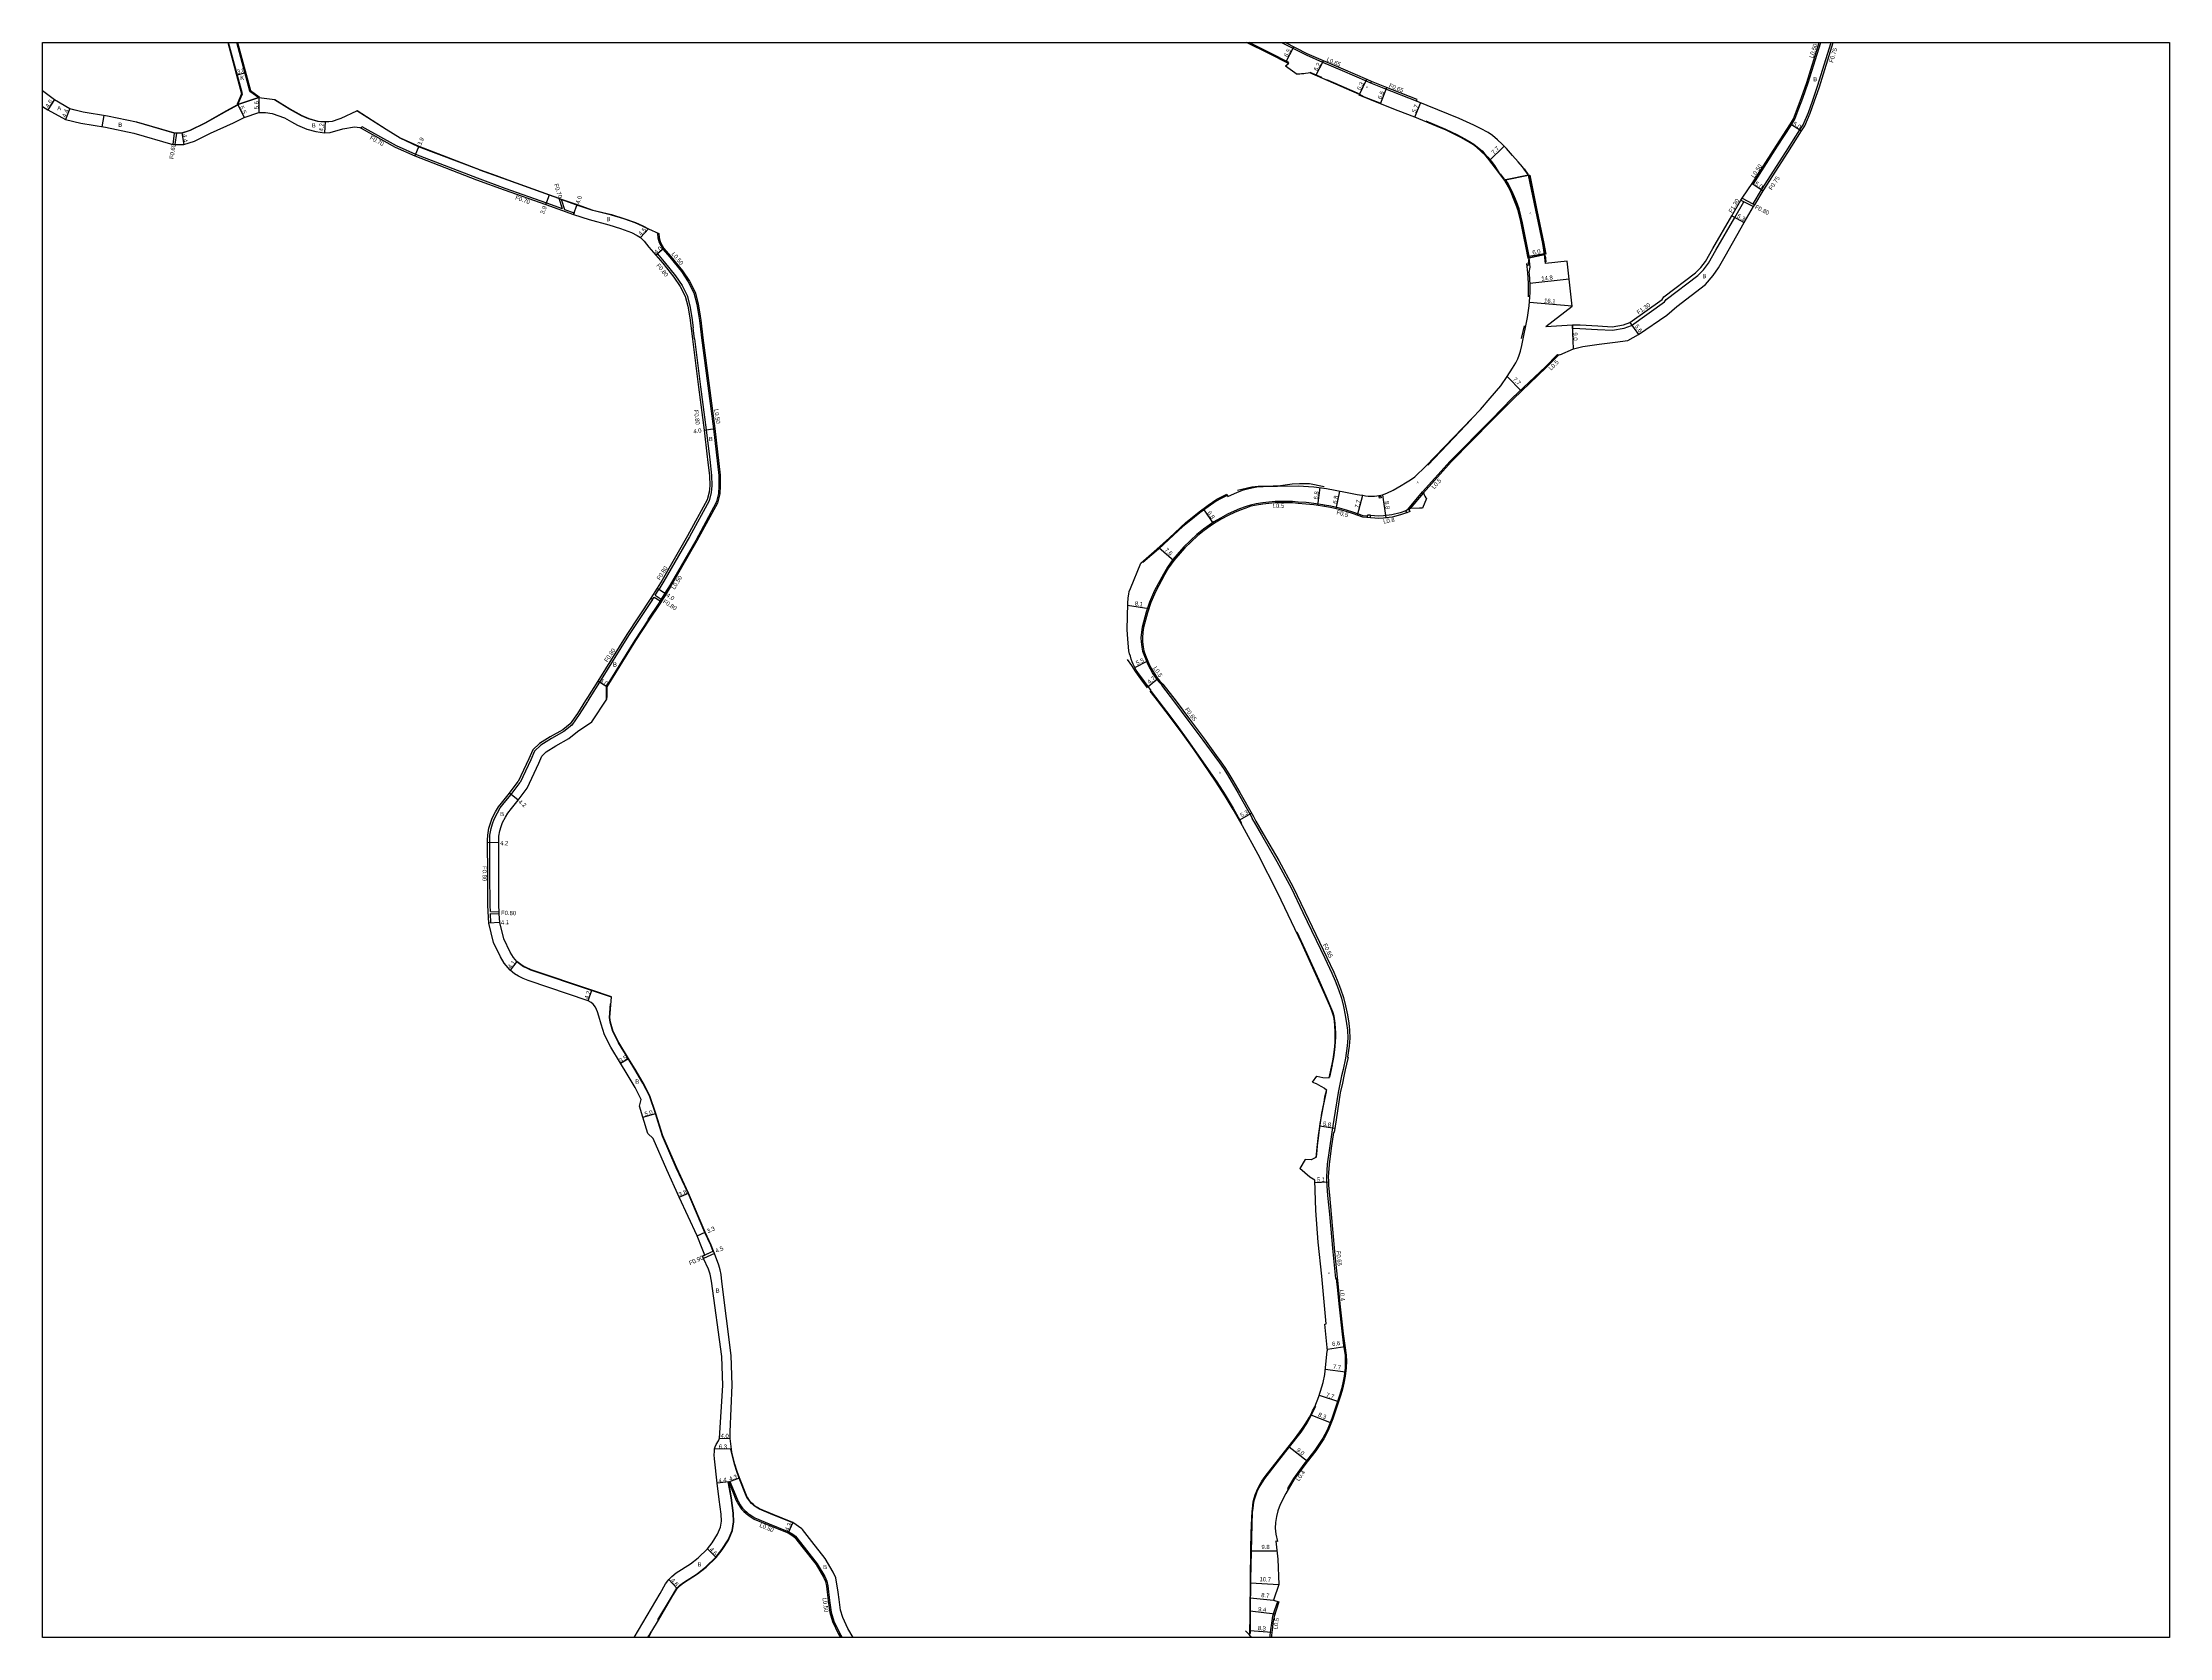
# Model space of a CAD drawing. Header units: metres. Extents: x -24000 to -21600, y -108000 to -105000.
# Drawn here: x -23200 to -22400, y -106200 to -105600 of the extents above; entities that cross this region are included whole.
import ezdxf

# ---------------------------------------------------------------- set-up
doc = ezdxf.new("R2010")
doc.units = ezdxf.units.M
doc.header["$LTSCALE"] = 2.5
for name, color, linetype in [('側溝・桝', 7, 'Continuous'), ('図郭', 7, 'Continuous'), ('幅員', 7, 'Continuous'), ('歩道・分離帯・安全施設', 7, 'Continuous'), ('舗装', 7, 'Continuous'), ('道路', 7, 'Continuous')]:
    doc.layers.add(name, color=color, linetype=linetype)
doc.styles.get("Standard").update_dxf_attribs({"font": ''})
doc.styles.add('YOKO_DECO', font='')
doc.styles.get('Standard').set_extended_font_data('@MS PGothic')
doc.styles.get('YOKO_DECO').set_extended_font_data('MS PGothic')

msp = doc.modelspace()

# ---------------------------------------------------------------- linework, layer by layer
at = {"layer": '側溝・桝'}
for points in [[(-22731.39, -105607.89), (-22731.19, -105607.49), (-22738.36, -105603.84), (-22746.11, -105600)], [(-22700.38, -105615.31), (-22701.75, -105614.66), (-22711, -105610.67), (-22718.43, -105607.53), (-22724.64, -105604.8), (-22733.9, -105600.07), (-22734.04, -105600)], [(-22556.67, -105660.67), (-22556.64, -105660.62), (-22553.39, -105655.4), (-22544.21, -105641.03), (-22538.99, -105632.86), (-22537.77, -105630.95), (-22535.8, -105626.32), (-22534.31, -105622.09), (-22532.34, -105616.38), (-22527.27, -105600)], [(-22556.54, -105653.36), (-22547.37, -105639.01), (-22542.18, -105630.9), (-22540.9, -105628.89), (-22539.4, -105624.87), (-22537.91, -105620.88), (-22535.9, -105615.2), (-22531.19, -105600)], [(-22683.27, -105622.11), (-22695.36, -105617.24), (-22700.38, -105615.31), (-22700.11, -105614.7)], [(-23080.13, -105632.19), (-23079.86, -105631.54), (-23067.04, -105638.73), (-23059.74, -105641.99), (-23036.55, -105650.95), (-23026.16, -105654.75), (-23010.46, -105660.31), (-23004.53, -105662.47)], [(-23150.41, -105633.95), (-23150.43, -105634.1), (-23151.04, -105638.34)], [(-23149.6, -105633.95), (-23149.62, -105634.1), (-23150.23, -105638.34)], [(-22641.1, -105679.9), (-22640.95, -105679.87), (-22643.48, -105667.21), (-22643.92, -105665.17), (-22644.64, -105662.6), (-22645.22, -105660.83), (-22645.94, -105658.9), (-22647.18, -105656.05), (-22648.22, -105653.98), (-22648.88, -105652.84), (-22649.01, -105652.91)], [(-22556.96, -105653.09), (-22556.54, -105653.36)], [(-23005.76, -105658.58), (-23004.53, -105662.47)], [(-23004.93, -105658.87), (-23003.7, -105662.77)], [(-23003.7, -105662.77), (-23000.07, -105664.09), (-23000.29, -105664.75)], [(-22624.51, -105706.21), (-22624.49, -105707.51), (-22621.73, -105707.56), (-22615.08, -105707.91), (-22609.55, -105708.23), (-22605.08, -105707.45), (-22602.33, -105706.46), (-22589.93, -105697.59), (-22589.26, -105696.62), (-22577.39, -105687.64), (-22575.22, -105685.52), (-22573.43, -105683.06), (-22570.58, -105678.15), (-22563.5, -105665.86), (-22560.06, -105659.95), (-22560.01, -105659.88)], [(-22561.18, -105659.3), (-22560.01, -105659.88), (-22556.41, -105661.7)], [(-22560.77, -105658.61), (-22556.67, -105660.67), (-22556, -105661.01)], [(-22968.67, -105671.83), (-22968.17, -105671.79)], [(-22968.67, -105671.83), (-22968.51, -105673.43), (-22968.1, -105675.17), (-22966.74, -105677.72), (-22964.07, -105680.79), (-22959.69, -105686.15), (-22957.14, -105690.07), (-22955.05, -105694.13), (-22953.91, -105698.42), (-22953.12, -105703.06), (-22952.93, -105704.51)], [(-22969.35, -105680.05), (-22968.74, -105679.52), (-22966.14, -105682.53), (-22961.87, -105687.75), (-22959.47, -105691.42), (-22957.58, -105695.11), (-22956.55, -105699), (-22955.79, -105703.46), (-22955.29, -105707.39)], [(-22952.1, -105711.1), (-22949.8, -105729.1), (-22947.67, -105745.31), (-22945.67, -105762.82), (-22945.57, -105766.88), (-22945.76, -105769.63), (-22946.45, -105772.66), (-22946.59, -105773.06), (-22954.33, -105787.27), (-22963.94, -105804.02)], [(-22954.77, -105711.45), (-22955.29, -105707.39)], [(-22954.77, -105711.45), (-22952.47, -105729.53), (-22950.34, -105745.68), (-22949.19, -105755.82)], [(-22952.93, -105704.51), (-22952.1, -105711.1)], [(-22680.95, -105769.07), (-22670.51, -105757.43), (-22655.06, -105741.77), (-22647.08, -105733.68), (-22634.73, -105721.95), (-22630.19, -105717.32), (-22629.86, -105717.65)], [(-22949.07, -105756.82), (-22948.38, -105762.93), (-22948.27, -105766.65), (-22948.46, -105769.33), (-22949.28, -105772.35), (-22956.7, -105785.96), (-22966.26, -105802.64), (-22968.2, -105805.74)], [(-22949.19, -105755.82), (-22949.07, -105756.82)], [(-22717.81, -105774.06), (-22718.47, -105773.94), (-22721.79, -105773.44), (-22724.73, -105773.09), (-22727.74, -105772.85), (-22729.88, -105772.71), (-22732.25, -105772.63), (-22734.43, -105772.66), (-22736.38, -105772.7), (-22738.78, -105772.9), (-22741.03, -105773.18), (-22743.52, -105773.54), (-22745.64, -105773.98), (-22747.61, -105774.65), (-22749.74, -105775.46), (-22751.85, -105776.33), (-22754.29, -105777.46), (-22756.96, -105778.89), (-22759.44, -105780.34), (-22761.14, -105781.5), (-22763.33, -105783.1), (-22765.8, -105785.04), (-22768.37, -105787.4), (-22770.71, -105789.69), (-22772.54, -105791.73), (-22774.85, -105794.51), (-22776.86, -105797.31), (-22778.4, -105799.98), (-22781.75, -105806.11), (-22783.65, -105810.53), (-22784.9, -105814.35), (-22786.44, -105819.97), (-22786.7, -105821.79), (-22786.84, -105823.95), (-22786.78, -105825.5), (-22786.5, -105827.45), (-22786.22, -105828.96), (-22785.58, -105830.82), (-22784.95, -105832.36), (-22784.38, -105833.77), (-22783.45, -105835.64), (-22782.35, -105837.45), (-22781.18, -105839.25), (-22780.09, -105840.55), (-22779.02, -105841.66)], [(-22701.56, -105778.2), (-22703.22, -105778.02), (-22706.75, -105776.77), (-22709.51, -105775.93), (-22712.21, -105775.15), (-22715.47, -105774.47), (-22717.81, -105774.06), (-22717.9, -105774.56)], [(-22686.49, -105775.61), (-22680.95, -105769.07), (-22680.6, -105769.39)], [(-22680.6, -105769.39), (-22680.76, -105769.56), (-22685.63, -105775.33)], [(-22687.19, -105776.13), (-22687.25, -105776.15), (-22689.41, -105776.91), (-22692.47, -105777.68), (-22695.65, -105778.1), (-22697.34, -105778.19), (-22700.61, -105777.98)], [(-22963.94, -105804.02), (-22965.91, -105807.17), (-22967.26, -105809.34), (-22967.69, -105810.02), (-22968.23, -105810.89), (-22972.33, -105817.04)], [(-22969.55, -105807.91), (-22968.2, -105805.74)], [(-22969.55, -105807.91), (-22967.26, -105809.34)], [(-22970.53, -105809.47), (-22979.61, -105823.08), (-22990.46, -105840.63), (-22994.1, -105846.41)], [(-22971.2, -105809.04), (-22970.53, -105809.47)], [(-22970.53, -105809.47), (-22969.98, -105808.59)], [(-22969.98, -105808.59), (-22967.69, -105810.02)], [(-22972.33, -105817.04), (-22972.04, -105817.23), (-22971.91, -105817.31)], [(-22994.1, -105846.41), (-22994.87, -105847.64), (-22995.05, -105847.94), (-22998.11, -105852.85), (-23000.97, -105856.81), (-23003.9, -105859.17), (-23008.62, -105861.82), (-23012.57, -105864.31), (-23014.94, -105866.6), (-23016.3, -105869.81), (-23020.37, -105878.37)], [(-22778.63, -105841.33), (-22779.14, -105841.76), (-22774.18, -105848.17), (-22769.18, -105854.89), (-22763.54, -105862.5), (-22759.1, -105868.59), (-22757.36, -105871), (-22755.81, -105873.16), (-22754.32, -105875.44), (-22752.87, -105877.91), (-22750.29, -105882.44), (-22745.15, -105891.53), (-22745, -105891.81), (-22745.09, -105891.86), (-22744.3, -105893.35), (-22741.56, -105898.03), (-22735.73, -105908.11), (-22730.36, -105918.05), (-22725.94, -105927.25), (-22717.68, -105944.47), (-22715.05, -105950.05), (-22713.75, -105953.03), (-22712.51, -105956.19), (-22711.48, -105959.51), (-22710.68, -105962.6), (-22709.98, -105965.88), (-22709.48, -105969.02), (-22709.17, -105971.58), (-22709.1, -105974.57), (-22709.31, -105977.42), (-22709.91, -105982.03), (-22710.82, -105986.33), (-22711.38, -105988.69), (-22711.9, -105991.24), (-22712.71, -105995.01), (-22714.28, -106005.19), (-22715.06, -106009.92), (-22715.95, -106015.9), (-22716.76, -106022), (-22717.07, -106026.68), (-22717.04, -106028.28), (-22716.97, -106030.07), (-22716.66, -106033.7), (-22715.93, -106040.82), (-22714.67, -106054.9), (-22713.64, -106064.95), (-22712.97, -106064.88)], [(-23031.56, -105926.91), (-23031.67, -105924.68), (-23031.71, -105912.54), (-23031.79, -105900.97), (-23031.78, -105900.06), (-23031.76, -105898.23), (-23031.3, -105895.7), (-23030.73, -105893.86), (-23030.13, -105892.11), (-23028.89, -105889.74), (-23027.83, -105887.95), (-23026.31, -105886.03), (-23023.74, -105882.83), (-23020.37, -105878.37)], [(-23031.56, -105926.91), (-23028.25, -105926.98)], [(-23031.51, -105927.71), (-23028.21, -105927.78)], [(-23031.33, -105931.21), (-23031.51, -105927.71)], [(-23031.33, -105931.21), (-23032.13, -105931.25)], [(-22947.29, -106055.55), (-22951.36, -106057.39)], [(-22947.62, -106054.71), (-22950.95, -106056.22)], [(-22713.37, -106064.92), (-22712.91, -106069.41), (-22712.48, -106074.47), (-22711.14, -106085.84), (-22710.62, -106090.22), (-22710.1, -106093.9), (-22710, -106096.07), (-22710.1, -106098.51), (-22710.46, -106101.66), (-22710.92, -106104.27), (-22711.44, -106106.46), (-22712.07, -106108.62), (-22715.06, -106117.58), (-22716.82, -106121.97), (-22718.39, -106125.06), (-22721.44, -106129.54), (-22725.55, -106134.79), (-22729.52, -106140.19), (-22731.72, -106143.96), (-22731.38, -106144.16)], [(-22941.91, -106141.45), (-22941.44, -106141.29)], [(-22941.44, -106141.29), (-22938.66, -106148.26), (-22938.33, -106148.82), (-22937.99, -106149.4), (-22937.58, -106150.1), (-22937.18, -106150.69), (-22936.67, -106151.37), (-22935.84, -106152.23), (-22935.15, -106152.88), (-22934.47, -106153.45), (-22934.02, -106153.75), (-22933.18, -106154.29), (-22932.05, -106155.03), (-22926.69, -106157.26), (-22919.33, -106160.21), (-22917.84, -106161.11), (-22916.78, -106161.88), (-22913.5, -106166.07), (-22908.59, -106172.27), (-22905.81, -106177.07), (-22905.04, -106178.82), (-22904.6, -106180.59), (-22903.97, -106186.11), (-22903.39, -106190.47), (-22902.38, -106193.81), (-22900.3, -106198.25), (-22899.24, -106200)], [(-22738.19, -106200), (-22738.19, -106199.16), (-22738.02, -106197.12), (-22737.67, -106194.58), (-22737.24, -106191.98), (-22736.45, -106189.62), (-22735.4, -106186.47)]]:
    msp.add_lwpolyline(points, dxfattribs=at)
for points in [[(-22697.13, -105771.38), (-22697.21, -105770.8), (-22696.62, -105770.71), (-22696.53, -105771.29)], [(-22686.82, -105776.89), (-22687.25, -105776), (-22686.23, -105775.48), (-22685.78, -105776.36)], [(-22701.61, -105778.71), (-22701.49, -105777.63), (-22700.58, -105777.72), (-22700.7, -105778.81)]]:
    msp.add_lwpolyline(points, close=True, dxfattribs=at)
at = {"layer": '図郭'}
msp.add_lwpolyline([(-23200, -105600), (-22400, -105600), (-22400, -106200), (-23200, -106200)], close=True, dxfattribs=at)
at = {"layer": '幅員'}
for points in [[(-22732.34, -105607.4), (-22729.39, -105601.63)], [(-22721.08, -105612.38), (-22718.17, -105606.92)], [(-23126.79, -105612.12), (-23123.89, -105611.34)], [(-22704.61, -105619.51), (-22701.92, -105613.84)], [(-23195.53, -105621.49), (-23198.03, -105625.34)], [(-23126.54, -105623.3), (-23124.12, -105628.24)], [(-23118.64, -105620.74), (-23118.68, -105626.34)], [(-22696.78, -105623.08), (-22694.32, -105616.95)], [(-22683.82, -105628.03), (-22681.69, -105622.75)], [(-23189.78, -105624.82), (-23191.42, -105628.91)], [(-23093.72, -105629.74), (-23093.97, -105633.93)], [(-22542.6, -105630.63), (-22538.35, -105633.26)], [(-23147.56, -105633.96), (-23146.91, -105638.32)], [(-23058.51, -105639.04), (-23060.01, -105642.64)], [(-22655.76, -105644.33), (-22650.24, -105639.01)], [(-22556.96, -105653.09), (-22552.76, -105655.8)], [(-23010.7, -105660.96), (-23009.31, -105657.32)], [(-23000.29, -105664.75), (-22998.96, -105660.98)], [(-22972.02, -105670.04), (-22975.08, -105673.34)], [(-22564.62, -105665.2), (-22559.98, -105667.75)], [(-22966.32, -105677.43), (-22969.35, -105680.05)], [(-22640.99, -105680.41), (-22635.09, -105679.34)], [(-22640.54, -105690.49), (-22625.85, -105688.86)], [(-22624.7, -105699.17), (-22640.77, -105697.82)], [(-22624.12, -105715.2), (-22624.51, -105706.21)], [(-22602.94, -105705.3), (-22599.73, -105709.89)], [(-22649.06, -105725.64), (-22643.78, -105731.2)], [(-22951.14, -105745.77), (-22947.17, -105745.25)], [(-22720.34, -105774.18), (-22719.44, -105767.43)], [(-22763.42, -105775.41), (-22759.58, -105781.05)], [(-22713.38, -105775.43), (-22712.05, -105768.74)], [(-22705.45, -105777.78), (-22703.42, -105770.31)], [(-22695.96, -105770.14), (-22694.8, -105778.84)], [(-22780.18, -105789.91), (-22774.44, -105794.82)], [(-22968.87, -105805.32), (-22965.48, -105807.44)], [(-22791.86, -105811.63), (-22783.89, -105812.92)], [(-22789.19, -105835.06), (-22784.29, -105832.62)], [(-22784.14, -105842.27), (-22780.53, -105839.23)], [(-22987.74, -105842.32), (-22991.14, -105840.21)], [(-23021.1, -105884.96), (-23024.37, -105882.34)], [(-22749.88, -105892.49), (-22745.3, -105889.9)], [(-23028.39, -105901.1), (-23032.59, -105900.97)], [(-23028.03, -105931.04), (-23032.13, -105931.25)], [(-23021.56, -105945.74), (-23024.13, -105948.93)], [(-22994.81, -105960.5), (-22993.44, -105956.53)], [(-22982.6, -105984), (-22979.61, -105982.18)], [(-22974.15, -106004.24), (-22969.33, -106002.9)], [(-22719.68, -106007.52), (-22713.96, -106008.46)], [(-22721.45, -106028.87), (-22716.35, -106028.65)], [(-22960.53, -106034.39), (-22957.06, -106032.83)], [(-22953.75, -106048.87), (-22950.73, -106047.55)], [(-22947.62, -106054.71), (-22951.73, -106056.57)], [(-22716.74, -106091.49), (-22710.17, -106090.56)], [(-22717.52, -106099.12), (-22709.87, -106100.01)], [(-22719.8, -106108.79), (-22712.51, -106111.21)], [(-22723, -106116.22), (-22715.32, -106119.31)], [(-22945.37, -106125.02), (-22941.37, -106125.11)], [(-22940.92, -106129.18), (-22947.22, -106129)], [(-22731.05, -106128.3), (-22724.18, -106133.68)], [(-22941.91, -106141.45), (-22946.28, -106141.99)], [(-22941.91, -106141.45), (-22937.86, -106140)], [(-22917.76, -106156.75), (-22919.56, -106160.65)], [(-22949.85, -106166.65), (-22946.64, -106169.95)], [(-22745.58, -106167.35), (-22735.78, -106167.36)], [(-22961.28, -106181.6), (-22964.39, -106178.2)], [(-22745.69, -106179.47), (-22734.98, -106180.05)], [(-22745.78, -106190), (-22736.44, -106191.08)], [(-22745.74, -106185.09), (-22737.04, -106185.93)], [(-22745.85, -106197.36), (-22737.62, -106198.04)]]:
    msp.add_lwpolyline(points, dxfattribs=at)
at = {"layer": '歩道・分離帯・安全施設'}
for points in [[(-22723.34, -105611.19), (-22719, -105613.09)], [(-22717.07, -105613.94), (-22712.64, -105615.84)], [(-22712.38, -105615.92), (-22705.54, -105618.91), (-22702.87, -105620.37), (-22697.02, -105622.74)], [(-23126.46, -105623.43), (-23130.81, -105625.84), (-23138.8, -105630.33), (-23144.46, -105633.15), (-23147.54, -105634.11), (-23150.43, -105634.1), (-23164.7, -105629.98), (-23175.56, -105627.71), (-23184.7, -105626.19), (-23189.84, -105624.96)], [(-23093.73, -105629.89), (-23095.38, -105629.86), (-23096.45, -105629.69), (-23099.92, -105628.66), (-23102.55, -105627.56), (-23107.07, -105625.07), (-23112.72, -105621.55)], [(-22972.09, -105670.17), (-22974.34, -105669.04), (-22977.07, -105667.88), (-22981.39, -105666.3), (-22985.99, -105664.9), (-22993.02, -105663.25), (-22999.01, -105661.13), (-23004.98, -105659.01), (-23005.81, -105658.72), (-23009.37, -105657.46), (-23025.02, -105651.82), (-23035.47, -105647.99), (-23035.59, -105647.94), (-23058.57, -105639.18), (-23065.54, -105635.95), (-23070.77, -105632.74), (-23081.81, -105625.69)], [(-22679.75, -105629.51), (-22672.25, -105632.58), (-22667.74, -105634.75), (-22665.04, -105636.17), (-22663.23, -105637.22), (-22661.67, -105638.25), (-22659.75, -105639.74), (-22658.57, -105640.79), (-22657.72, -105641.63), (-22656.33, -105643.13), (-22654.62, -105645.31), (-22653.93, -105646.28), (-22652.06, -105649.1)], [(-22641.16, -105649.58), (-22642.59, -105647.5)], [(-22651.74, -105649.38), (-22650.24, -105651.43)], [(-22641.1, -105680.87), (-22642.12, -105675.18), (-22643.55, -105668.31), (-22644.71, -105663.43), (-22645.68, -105660.42), (-22646.98, -105657.21), (-22648.16, -105654.75), (-22648.88, -105653.39), (-22649.75, -105651.93)], [(-22634.85, -105679.53), (-22635.57, -105675.59), (-22640.92, -105649.94)], [(-22641.78, -105683.08), (-22641.41, -105686.7), (-22641.17, -105690.58), (-22641.17, -105693.71), (-22641.2, -105695.65)], [(-22640.95, -105681.13), (-22641.37, -105684.05)], [(-22634.48, -105682.52), (-22634.73, -105680.13)], [(-22642.73, -105706.55), (-22643.9, -105711.35)], [(-22662.47, -105741.7), (-22669.22, -105748.67), (-22674.06, -105753.8), (-22678.91, -105758.97)], [(-22718, -105767.15), (-22723.45, -105766.04), (-22725.49, -105766.01), (-22727.26, -105765.99), (-22729.93, -105766.17), (-22734.34, -105766.71), (-22740.06, -105766.96), (-22742.77, -105767), (-22745.15, -105767.29), (-22750.49, -105768.46)], [(-22754.48, -105770.38), (-22756.89, -105771.63), (-22758.54, -105772.57), (-22761.61, -105774.64), (-22764.7, -105776.91), (-22768.07, -105779.65), (-22771.06, -105782.11), (-22776.32, -105786.94), (-22780.23, -105790.54), (-22786.14, -105795.66)], [(-22987.86, -105847.18), (-22987.86, -105846.82), (-22987.87, -105846.41), (-22987.89, -105842.28), (-22977.1, -105824.82), (-22972.04, -105817.23)], [(-22791.99, -105832.16), (-22790.44, -105834.39), (-22788.86, -105836.76), (-22787.06, -105839.32), (-22784.53, -105842.72)], [(-22782.96, -105844.17), (-22777.25, -105851.69), (-22773.41, -105856.81), (-22769.2, -105862.53), (-22762.65, -105871.79), (-22758.35, -105878.17), (-22755.23, -105883.02), (-22752.16, -105888.07), (-22748.98, -105893.67), (-22749.16, -105893.86)], [(-22728.24, -105934.59), (-22724.51, -105942.73), (-22719.97, -105952.59), (-22717.26, -105958.65), (-22714.86, -105964.57), (-22714.35, -105966.13), (-22714.13, -105967.14), (-22713.89, -105968.9), (-22713.77, -105970.91), (-22713.72, -105972.38), (-22713.73, -105974.07), (-22713.81, -105975.96), (-22713.93, -105977.65), (-22714.15, -105979.91), (-22714.43, -105981.79), (-22714.87, -105984.3)], [(-22985.97, -105959.17), (-22993.49, -105956.67), (-23016.31, -105949.02), (-23018.13, -105948.15), (-23019.04, -105947.68), (-23020.15, -105946.98), (-23021.65, -105945.86)], [(-22947.76, -106054.78), (-22947.76, -106054.77), (-22948.65, -106052.47), (-22950.87, -106047.61), (-22957.2, -106032.9), (-22961.62, -106023.33), (-22966.82, -106011.4), (-22969.47, -106002.95), (-22971.7, -105996.3), (-22974.16, -105991.43), (-22977.26, -105986.33), (-22979.74, -105982.26), (-22983.36, -105976.31), (-22985.5, -105972.05), (-22986.55, -105968.59), (-22986.75, -105966.74), (-22986.32, -105961.64)], [(-22714.92, -105984.57), (-22715.9, -105989.25)], [(-22717.19, -105994.78), (-22718.29, -105999.99), (-22719.14, -106004.65), (-22719.93, -106009.96), (-22720.21, -106012.16), (-22720.55, -106014.9), (-22720.76, -106016.86), (-22720.99, -106019.33)], [(-22721.18, -106113.14), (-22723.18, -106117.07), (-22724.36, -106119.09), (-22726.73, -106122.78), (-22731.05, -106128.3), (-22735.58, -106134.03), (-22740.41, -106140.23), (-22741.32, -106141.54), (-22742.49, -106143.56), (-22743.26, -106145.25), (-22743.94, -106147.07), (-22744.38, -106148.62), (-22744.65, -106150.07), (-22744.81, -106151.54), (-22744.96, -106153.01), (-22745.14, -106157.38), (-22745.59, -106178.1), (-22745.72, -106190.74), (-22745.75, -106198.51)], [(-22917.82, -106156.89), (-22925.31, -106153.88), (-22930.34, -106151.79), (-22931.19, -106151.24), (-22932.02, -106150.69), (-22932.29, -106150.52), (-22932.72, -106150.15), (-22933.28, -106149.63), (-22933.89, -106148.99), (-22934.22, -106148.56), (-22934.5, -106148.16), (-22934.84, -106147.57), (-22935.18, -106146.98), (-22935.37, -106146.66), (-22938, -106140.06), (-22938.88, -106137.6), (-22939.69, -106134.8), (-22940.85, -106130.31), (-22941.07, -106129.2), (-22941.07, -106129.18)], [(-22968.51, -106193.42), (-22963.47, -106184.8), (-22961.4, -106181.51), (-22960.25, -106180.3), (-22958.95, -106179.27), (-22953.78, -106176), (-22950.48, -106173.47), (-22946.75, -106169.85), (-22944.47, -106166.89), (-22942.15, -106163.28), (-22940.66, -106159.7), (-22940.12, -106156.45), (-22940.28, -106153.26), (-22941.04, -106147.5), (-22942.06, -106141.48)], [(-22972.35, -106200), (-22972.01, -106199.42), (-22970.93, -106197.57)], [(-22747.56, -106197.54), (-22745.09, -106200)]]:
    msp.add_lwpolyline(points, dxfattribs=at)
at = {"layer": '舗装'}
for points in [[(-23126.54, -105623.3), (-23118.64, -105620.74)], [(-23176.95, -105627.48), (-23177.65, -105631.67)], [(-22649.74, -105651.66), (-22641.05, -105649.95)], [(-22635.02, -105679.74), (-22640.87, -105681.02)]]:
    msp.add_lwpolyline(points, dxfattribs=at)
at = {"layer": '道路'}
for points in [[(-23130.35, -105600), (-23125.17, -105619.32), (-23126.81, -105623.18)], [(-23126.81, -105623.18), (-23126.54, -105623.3), (-23124.85, -105619.34), (-23130.04, -105600)], [(-23126.54, -105623.3), (-23124.85, -105619.34), (-23130.04, -105600)], [(-23126.93, -105600), (-23122.04, -105618.27), (-23118.64, -105620.74), (-23126.54, -105623.3), (-23124.85, -105619.34), (-23130.04, -105600)], [(-23126.93, -105600), (-23122.04, -105618.27), (-23118.64, -105620.74)], [(-23118.64, -105620.74), (-23122.04, -105618.27), (-23126.93, -105600)], [(-23126.62, -105600), (-23121.77, -105618.09), (-23118.46, -105620.49), (-23118.64, -105620.74)], [(-22732.44, -105608.71), (-22731.39, -105607.89), (-22738.56, -105604.24), (-22747.12, -105600)], [(-22634.51, -105706.8), (-22624.7, -105699.17), (-22626.59, -105682.22), (-22634.64, -105683.13), (-22635.02, -105679.74), (-22635.75, -105675.66), (-22638.34, -105663.08), (-22641.05, -105649.95), (-22643.28, -105646.82), (-22644.99, -105644.9), (-22647.13, -105642.52), (-22649.41, -105639.87), (-22651.03, -105638.19), (-22652.75, -105636.58), (-22654.6, -105635.03), (-22656.26, -105633.84), (-22659.12, -105632.29), (-22661.63, -105631.11), (-22667.17, -105628.62), (-22683.27, -105622.11), (-22683.02, -105621.49), (-22695.12, -105616.63), (-22700.11, -105614.7), (-22701.48, -105614.05), (-22710.74, -105610.06), (-22718.17, -105606.92), (-22724.36, -105604.21), (-22732.58, -105600)], [(-22629.31, -105717.49), (-22624.12, -105715.2), (-22620.64, -105714.36), (-22614.55, -105713.43), (-22608.51, -105712.74), (-22603.75, -105712.12), (-22599.73, -105709.89), (-22589.05, -105702.59), (-22585.23, -105699.32), (-22574.56, -105690.97), (-22571.64, -105687.66), (-22569.56, -105684.78), (-22567.08, -105680.41), (-22559.98, -105667.75), (-22556.41, -105661.7), (-22556, -105661.01), (-22552.76, -105655.8), (-22543.58, -105641.43), (-22538.35, -105633.26), (-22537.1, -105631.31), (-22535.1, -105626.59), (-22533.6, -105622.34), (-22531.62, -105616.62), (-22526.48, -105600)], [(-22556.96, -105653.09), (-22547.79, -105638.74), (-22542.6, -105630.63), (-22541.35, -105628.67), (-22539.86, -105624.69), (-22538.38, -105620.71), (-22536.37, -105615.04), (-22531.72, -105600)], [(-22732.44, -105608.71), (-22728.13, -105611.89)], [(-22662.28, -105741.33), (-22659.08, -105737.99), (-22655.46, -105733.83), (-22651.54, -105729.13), (-22649.06, -105725.64), (-22647.06, -105722.54), (-22645.85, -105720.45), (-22645.14, -105719), (-22644.57, -105717.6), (-22644.12, -105716.06), (-22643.64, -105714), (-22641.42, -105703.43), (-22640.87, -105699), (-22640.74, -105697.44), (-22640.58, -105695.8), (-22640.51, -105694.08), (-22640.49, -105691.18), (-22640.76, -105686.99), (-22640.83, -105686.52), (-22640.5, -105684.52), (-22640.87, -105681.02), (-22643.63, -105667.24), (-22644.06, -105665.2), (-22644.78, -105662.65), (-22645.36, -105660.88), (-22646.08, -105658.96), (-22647.31, -105656.11), (-22648.35, -105654.06), (-22649.74, -105651.66), (-22650.05, -105651.84), (-22650.07, -105651.81), (-22651.92, -105649.34), (-22656.42, -105643.47), (-22657.24, -105642.56), (-22660.5, -105639.48), (-22661.76, -105638.5), (-22663.65, -105637.37), (-22666.52, -105635.78), (-22670.07, -105633.98), (-22672.09, -105633), (-22675.48, -105631.56), (-22683.82, -105628.03), (-22690.12, -105625.74), (-22696.78, -105623.08), (-22704.76, -105619.86), (-22704.61, -105619.51), (-22723.33, -105611.4), (-22723.93, -105611.51), (-22725.01, -105611.65), (-22725.59, -105611.72), (-22726.01, -105611.77), (-22726.43, -105611.81), (-22727.06, -105611.86), (-22727.57, -105611.89), (-22728.13, -105611.89)], [(-23200, -105618), (-23195.53, -105621.49), (-23189.78, -105624.82), (-23184.67, -105626.04), (-23175.53, -105627.57), (-23164.66, -105629.83), (-23150.41, -105633.95), (-23149.6, -105633.95), (-23147.56, -105633.96), (-23144.51, -105633.01), (-23138.87, -105630.2), (-23130.89, -105625.71), (-23126.54, -105623.3)], [(-23118.64, -105620.74), (-23112.67, -105621.4), (-23106.99, -105624.94), (-23102.48, -105627.43), (-23099.87, -105628.52), (-23096.42, -105629.54), (-23095.37, -105629.71), (-23093.72, -105629.74), (-23092.28, -105629.76), (-23090.98, -105629.54), (-23088.46, -105628.75), (-23087.7, -105628.42), (-23081.81, -105625.69), (-23081.65, -105625.61), (-23070.69, -105632.62), (-23065.47, -105635.82), (-23058.51, -105639.04), (-23035.42, -105647.85), (-23029.41, -105650.05)], [(-23200, -105624.07), (-23198.03, -105625.34), (-23191.42, -105628.91), (-23185.55, -105630.36), (-23176.35, -105631.89), (-23165.72, -105634.11), (-23151.04, -105638.34), (-23150.23, -105638.34), (-23146.91, -105638.32), (-23142.86, -105637.1), (-23136.81, -105634.08), (-23128.2, -105630.16), (-23124.12, -105628.24), (-23118.68, -105626.34), (-23116.18, -105626.38), (-23113.62, -105626.64), (-23109.02, -105628.39), (-23106.35, -105629.88), (-23104.12, -105631.09), (-23100.55, -105632.56), (-23097.2, -105633.5), (-23093.97, -105633.93), (-23091.86, -105633.79), (-23087.1, -105632.52), (-23082.72, -105631.69), (-23080.64, -105632.02), (-23080.13, -105632.19), (-23067.37, -105639.35), (-23060.01, -105642.64), (-23036.79, -105651.6), (-23026.4, -105655.41), (-23010.7, -105660.96), (-23000.29, -105664.75), (-22994.41, -105666.56), (-22987.06, -105668.6), (-22982.62, -105669.95), (-22978.48, -105671.46), (-22976.35, -105672.58), (-22975.08, -105673.34), (-22973.71, -105674.76), (-22971.97, -105677.03), (-22969.35, -105680.05), (-22966.75, -105683.05), (-22962.52, -105688.23), (-22960.17, -105691.83), (-22958.33, -105695.4), (-22957.33, -105699.17), (-22956.58, -105703.58), (-22956.08, -105707.49), (-22955.57, -105711.55)], [(-23029.41, -105650.05), (-23024.97, -105651.68), (-23009.31, -105657.32), (-23005.76, -105658.58), (-23004.93, -105658.87), (-22998.96, -105660.98), (-22992.98, -105663.1), (-22985.96, -105664.75), (-22981.35, -105666.16), (-22977.01, -105667.74), (-22974.27, -105668.9), (-22972.02, -105670.04)], [(-22634.51, -105706.8), (-22624.51, -105706.21), (-22621.69, -105706.26), (-22615.01, -105706.62), (-22609.62, -105706.92), (-22605.41, -105706.19), (-22602.94, -105705.3), (-22590.87, -105696.67), (-22590.22, -105695.71), (-22578.24, -105686.66), (-22576.21, -105684.66), (-22574.52, -105682.35), (-22571.71, -105677.5), (-22564.62, -105665.2), (-22561.18, -105659.3), (-22560.77, -105658.61), (-22560.51, -105658.16), (-22556.96, -105653.09)], [(-22972.02, -105670.04), (-22968.17, -105671.79), (-22968.02, -105673.34), (-22967.63, -105674.99), (-22966.32, -105677.43), (-22963.69, -105680.47), (-22959.28, -105685.86), (-22956.7, -105689.81), (-22954.58, -105693.95), (-22953.42, -105698.31), (-22952.62, -105702.99), (-22952.44, -105704.45), (-22951.6, -105711.04)], [(-22951.6, -105711.04), (-22949.31, -105729.04), (-22947.17, -105745.25), (-22945.17, -105762.79), (-22945.07, -105766.89), (-22945.26, -105769.71), (-22945.97, -105772.8), (-22946.14, -105773.27), (-22953.9, -105787.51), (-22963.51, -105804.27), (-22965.48, -105807.44), (-22967.81, -105811.16), (-22971.91, -105817.31), (-22976.98, -105824.9), (-22987.74, -105842.32), (-22987.72, -105846.41)], [(-22955.57, -105711.55), (-22953.26, -105729.63), (-22951.14, -105745.77), (-22949.98, -105755.91), (-22949.87, -105756.91)], [(-22629.31, -105717.49), (-22629.84, -105717.64), (-22629.86, -105717.65), (-22634.4, -105722.29), (-22646.74, -105734.02), (-22654.72, -105742.11), (-22670.16, -105757.76), (-22680.6, -105769.39), (-22680.34, -105770.12), (-22680.1, -105770.63), (-22679.71, -105771.23), (-22679.44, -105771.58)], [(-22720.74, -105988.83), (-22718.38, -105989.33), (-22716.1, -105989.5), (-22714.93, -105984.32), (-22714.57, -105982.43), (-22714.17, -105979.81), (-22713.96, -105977.69), (-22713.86, -105976.11), (-22713.77, -105974.12), (-22713.75, -105972.32), (-22713.88, -105969.82), (-22714.04, -105968.27), (-22714.18, -105967.31), (-22714.32, -105966.55), (-22714.51, -105965.82), (-22714.9, -105964.62), (-22715.44, -105963.21), (-22717.59, -105958.32), (-22726.33, -105938.91), (-22735.36, -105920.06), (-22742.81, -105905.42), (-22748.67, -105894.61), (-22752.13, -105888.52), (-22755.13, -105883.51), (-22758.8, -105877.83), (-22763.27, -105871.2), (-22766.85, -105866.13), (-22771.01, -105860.34), (-22775.8, -105853.96), (-22780.69, -105847.51), (-22783.36, -105844.06), (-22782.99, -105843.81), (-22788.06, -105837.03), (-22788.65, -105836.07), (-22789.19, -105835.06), (-22789.75, -105833.89), (-22790.15, -105832.93), (-22790.48, -105831.98), (-22790.84, -105830.88), (-22791.1, -105829.95), (-22791.39, -105828.8), (-22791.83, -105824.39), (-22792, -105820.81), (-22791.85, -105811.07), (-22791.66, -105808.88), (-22791.46, -105807.52), (-22791.26, -105806.56), (-22790.81, -105805.33), (-22786.9, -105795.82), (-22780.9, -105790.57), (-22776.14, -105786.27), (-22769.92, -105780.62), (-22764.95, -105776.56), (-22761.61, -105774.06), (-22758.26, -105771.81), (-22754.56, -105769.88), (-22754.12, -105770.78), (-22751.68, -105769.59), (-22749.94, -105768.91), (-22748.3, -105768.33), (-22746.79, -105767.87), (-22745.19, -105767.46), (-22743.29, -105767.18), (-22740.9, -105767.04), (-22735.49, -105766.85), (-22727.77, -105766.79), (-22721.8, -105767.12), (-22717.1, -105767.75), (-22709.91, -105769.16), (-22705.57, -105769.97), (-22704.61, -105770.13), (-22703.42, -105770.31), (-22702.36, -105770.48), (-22701.4, -105770.62), (-22700.74, -105770.68), (-22699.81, -105770.7), (-22698.99, -105770.66), (-22698.14, -105770.57), (-22697.32, -105770.45), (-22696.68, -105770.32), (-22695.96, -105770.14), (-22695.35, -105769.93), (-22694.4, -105769.53), (-22691.97, -105768.35), (-22688.93, -105766.69), (-22687.3, -105765.68), (-22685.48, -105764.46), (-22683.89, -105763.4), (-22679.64, -105759.37), (-22662.28, -105741.33)], [(-22949.87, -105756.91), (-22949.18, -105762.99), (-22949.07, -105766.63), (-22949.26, -105769.2), (-22950.03, -105772.05), (-22957.4, -105785.57), (-22966.94, -105802.23), (-22968.87, -105805.32), (-22971.2, -105809.04)], [(-22700.42, -105778.84), (-22703.34, -105778.53), (-22706.91, -105777.25), (-22709.66, -105776.43), (-22712.34, -105775.65), (-22715.57, -105774.97), (-22718.56, -105774.45), (-22721.86, -105773.95), (-22724.78, -105773.6), (-22727.77, -105773.36), (-22729.91, -105773.22), (-22732.25, -105773.15), (-22734.42, -105773.18), (-22736.36, -105773.22), (-22738.73, -105773.41), (-22740.96, -105773.69), (-22743.43, -105774.04), (-22745.5, -105774.47), (-22747.43, -105775.13), (-22749.55, -105775.94), (-22751.65, -105776.81), (-22754.06, -105777.92), (-22756.71, -105779.34), (-22759.16, -105780.77), (-22760.85, -105781.92), (-22763.02, -105783.51), (-22765.47, -105785.44), (-22768.02, -105787.78), (-22770.34, -105790.04), (-22772.15, -105792.06), (-22774.44, -105794.82), (-22776.43, -105797.59), (-22777.95, -105800.24), (-22781.29, -105806.34), (-22783.17, -105810.71), (-22784.41, -105814.5), (-22785.93, -105820.07), (-22786.19, -105821.85), (-22786.32, -105823.96), (-22786.26, -105825.45), (-22786, -105827.37), (-22785.72, -105828.87)], [(-22681, -105775.21), (-22682.05, -105775.22), (-22685.63, -105775.33), (-22686.05, -105775.83), (-22685.78, -105776.36), (-22686.82, -105776.89), (-22686.97, -105776.95), (-22689.17, -105777.72), (-22692.31, -105778.51), (-22695.57, -105778.94), (-22697.34, -105779.04), (-22700.42, -105778.84)], [(-22679.44, -105771.58), (-22681, -105775.21)], [(-22971.2, -105809.04), (-22980.28, -105822.65), (-22991.14, -105840.21), (-22995.05, -105846.41)], [(-22785.72, -105828.87), (-22785.1, -105830.63), (-22784.47, -105832.16), (-22783.91, -105833.56), (-22783, -105835.4), (-22781.92, -105837.18), (-22780.77, -105838.95), (-22779.71, -105840.21), (-22778.63, -105841.33), (-22773.65, -105847.76), (-22768.64, -105854.49), (-22762.99, -105862.1), (-22758.55, -105868.2), (-22756.81, -105870.61), (-22755.25, -105872.78), (-22753.75, -105875.09), (-22752.29, -105877.57), (-22749.7, -105882.1), (-22744.56, -105891.21), (-22743.62, -105892.97), (-22740.89, -105897.63), (-22735.05, -105907.73), (-22729.66, -105917.69), (-22725.24, -105926.91), (-22716.97, -105944.14), (-22714.34, -105949.72), (-22713.03, -105952.73), (-22711.77, -105955.93), (-22710.73, -105959.3), (-22709.92, -105962.42), (-22709.21, -105965.74), (-22708.71, -105968.91), (-22708.39, -105971.53), (-22708.32, -105974.59), (-22708.54, -105977.5), (-22709.2, -105981.64), (-22708.97, -105981.69), (-22709.09, -105982.21), (-22709.99, -105986.52), (-22710.55, -105988.88), (-22711.07, -105991.42), (-22711.87, -105995.17), (-22713.44, -106005.33), (-22714.21, -106010.01), (-22714.38, -106009.98), (-22714.39, -106010.03), (-22715.27, -106015.99), (-22716.09, -106022.07), (-22716.4, -106026.69), (-22716.37, -106028.25), (-22716.29, -106030.02), (-22715.99, -106033.64), (-22715.25, -106040.76), (-22714, -106054.83), (-22712.51, -106069.37), (-22712.08, -106074.43), (-22710.75, -106085.79), (-22710.22, -106090.17), (-22709.7, -106093.86), (-22709.6, -106096.07), (-22709.7, -106098.54), (-22710.07, -106101.72), (-22710.52, -106104.35), (-22711.05, -106106.56), (-22711.69, -106108.74), (-22714.68, -106117.72), (-22716.46, -106122.14), (-22718.05, -106125.26), (-22721.12, -106129.78), (-22725.23, -106135.03), (-22729.18, -106140.41), (-22732.32, -106145.79), (-22734.49, -106149.94), (-22735.34, -106152.36), (-22735.88, -106154.53), (-22736.22, -106156.77), (-22736.31, -106158.91), (-22736.08, -106161.1), (-22735.51, -106163.85), (-22736.18, -106163.82), (-22735.41, -106170.6), (-22734.98, -106180.05), (-22737.04, -106185.93), (-22734.95, -106186.62), (-22736, -106189.77), (-22736.78, -106192.1), (-22737.2, -106194.65), (-22737.55, -106197.17), (-22737.71, -106199.18), (-22737.72, -106200)], [(-22917.76, -106156.75), (-22925.25, -106153.74), (-22930.27, -106151.65), (-22931.11, -106151.11), (-22931.94, -106150.57), (-22932.2, -106150.4), (-22932.62, -106150.04), (-22933.17, -106149.52), (-22933.78, -106148.9), (-22934.1, -106148.48), (-22934.37, -106148.08), (-22934.71, -106147.49), (-22935.05, -106146.91), (-22935.23, -106146.59), (-22937.86, -106140), (-22938.73, -106137.56), (-22939.55, -106134.76), (-22940.71, -106130.27), (-22940.92, -106129.18), (-22941.37, -106125.11), (-22941.35, -106122.69), (-22940.63, -106105.11), (-22941.02, -106093.95), (-22944.51, -106066.07), (-22944.7, -106063.49), (-22945.1, -106061.73), (-22945.68, -106059.91), (-22947.29, -106055.55), (-22947.62, -106054.71), (-22948.51, -106052.41), (-22950.73, -106047.55), (-22957.06, -106032.83), (-22961.48, -106023.27), (-22966.68, -106011.35), (-22969.33, -106002.9), (-22971.56, -105996.25), (-22974.03, -105991.35), (-22977.13, -105986.26), (-22979.61, -105982.18), (-22983.23, -105976.24), (-22985.36, -105971.99), (-22986.4, -105968.55), (-22986.6, -105966.74), (-22985.96, -105959.01), (-22993.44, -105956.53), (-23016.25, -105948.88), (-23018.06, -105948.01), (-23018.96, -105947.55), (-23020.07, -105946.86), (-23021.56, -105945.74), (-23022.87, -105944.21), (-23024.11, -105942.19), (-23026.51, -105937.2), (-23028.03, -105931.04), (-23028.21, -105927.78), (-23028.25, -105926.98), (-23028.37, -105924.59), (-23028.41, -105912.51), (-23028.39, -105901.1), (-23028.36, -105898.55), (-23027.99, -105896.51), (-23027.5, -105894.92), (-23026.99, -105893.46), (-23025.92, -105891.39), (-23025.03, -105889.88), (-23023.65, -105888.15), (-23021.1, -105884.96), (-23017.71, -105880.48), (-23013.38, -105871.11), (-23012.25, -105868.45), (-23010.58, -105866.84), (-23006.97, -105864.56), (-23002.1, -105861.82), (-22998.78, -105859.15), (-22993.39, -105855.53), (-22987.71, -105846.96), (-22987.72, -105846.41)], [(-22995.05, -105846.41), (-22995.73, -105847.51), (-22998.77, -105852.4), (-23001.56, -105856.25), (-23004.35, -105858.5), (-23009.03, -105861.13), (-23013.06, -105863.68), (-23015.61, -105866.14), (-23017.03, -105869.48), (-23021.06, -105877.95)], [(-22990.8, -105966.33), (-22991.25, -105964.62), (-22992.04, -105962.86), (-22992.85, -105961.82), (-22993.67, -105961.07), (-22994.81, -105960.5), (-23017.28, -105952.9), (-23019.18, -105952.1), (-23020.92, -105951.27), (-23022.44, -105950.31), (-23024.13, -105948.93), (-23026.38, -105946.38), (-23027.8, -105943.98), (-23030.39, -105938.59), (-23032.13, -105931.25), (-23032.47, -105924.7), (-23032.51, -105912.55), (-23032.59, -105900.97), (-23032.58, -105900.05), (-23032.56, -105898.15), (-23032.08, -105895.5), (-23031.49, -105893.61), (-23030.86, -105891.8), (-23029.59, -105889.35), (-23028.5, -105887.5), (-23026.93, -105885.53), (-23024.37, -105882.34), (-23021.06, -105877.95)], [(-22975.49, -106000.15), (-22974.78, -105997.62), (-22977.1, -105993.05), (-22980.12, -105988.07), (-22982.6, -105984), (-22986.29, -105977.94), (-22988.63, -105973.29), (-22989.84, -105969.26), (-22990.8, -105966.33)], [(-22722.29, -105991.08), (-22720.98, -105991.65), (-22719.2, -105992.57), (-22717.79, -105993.36), (-22717.08, -105993.93), (-22717.76, -105996.74), (-22718.12, -105998.64), (-22718.56, -106001.02), (-22718.89, -106002.77), (-22719.24, -106004.62), (-22719.55, -106006.7), (-22719.86, -106008.67), (-22720.17, -106011.14), (-22720.71, -106015.73), (-22721.04, -106019.43), (-22722.87, -106020.27), (-22725.15, -106020.14)], [(-22722.29, -105991.08), (-22720.74, -105988.83)], [(-22972.37, -106010.35), (-22974.15, -106004.24), (-22975.49, -106000.15)], [(-22946.28, -106141.99), (-22947.23, -106132.82), (-22947.32, -106131.27), (-22947.29, -106130), (-22947.22, -106129), (-22947.03, -106128.32), (-22946.67, -106127.44), (-22945.79, -106126.01), (-22945.49, -106125.4), (-22945.37, -106125.02), (-22944.13, -106105.16), (-22944.51, -106094.24), (-22948.33, -106066.01), (-22948.88, -106063.28), (-22949.52, -106061.43), (-22951.36, -106057.39), (-22951.73, -106056.57), (-22950.95, -106056.22), (-22951.89, -106053.67), (-22953.75, -106048.87), (-22960.53, -106034.39), (-22965.13, -106024.12), (-22970.27, -106012.29), (-22972.37, -106010.35)], [(-22745.33, -106200), (-22745.87, -106199.33), (-22745.79, -106190.7), (-22745.58, -106166.57), (-22745.44, -106160.76), (-22745.19, -106154.96), (-22745.02, -106152.65), (-22744.95, -106151.73), (-22744.8, -106150.28), (-22744.6, -106148.97), (-22744.23, -106147.59), (-22743.84, -106146.3), (-22743.31, -106144.86), (-22742.68, -106143.44), (-22741.92, -106142.14), (-22741.34, -106141.2), (-22740.14, -106139.49), (-22735.1, -106133.02), (-22728.76, -106124.84), (-22725.84, -106120.92), (-22724.82, -106119.42), (-22723.51, -106117.15), (-22723, -106116.22), (-22722.27, -106114.76), (-22721.51, -106113.23), (-22719.99, -106109.38), (-22718.8, -106105.74), (-22718.36, -106104.11), (-22717.72, -106101.11), (-22716.83, -106092.21), (-22716.66, -106092.21), (-22717.68, -106082.1), (-22717.22, -106082.05), (-22718.88, -106064.12), (-22720.2, -106051.25), (-22721.12, -106039.37), (-22721.48, -106027.97), (-22723.34, -106026.79), (-22727.12, -106023.56)], [(-22725.15, -106020.14), (-22727.12, -106023.56)], [(-22977.45, -106200), (-22975.88, -106197.21), (-22967.75, -106183.43), (-22965.7, -106179.86), (-22964.82, -106178.7), (-22964.39, -106178.2), (-22963.35, -106177.06), (-22961.67, -106175.72), (-22956.33, -106172.35), (-22953.39, -106170.1), (-22949.85, -106166.65), (-22948.13, -106164.35), (-22946.1, -106161.2), (-22944.96, -106158.46), (-22944.59, -106156.2), (-22944.71, -106153.67), (-22945.46, -106148.09), (-22946.28, -106141.99)], [(-22968.38, -106193.5), (-22963.34, -106184.87), (-22961.28, -106181.6), (-22960.15, -106180.41), (-22958.87, -106179.39), (-22953.7, -106176.12), (-22950.38, -106173.59), (-22946.64, -106169.95), (-22944.35, -106166.97), (-22942.01, -106163.35), (-22940.51, -106159.74), (-22939.97, -106156.46), (-22940.13, -106153.25), (-22940.9, -106147.48), (-22941.91, -106141.45)], [(-22941.91, -106141.45), (-22939.11, -106148.48), (-22938.77, -106149.07), (-22938.43, -106149.65), (-22938.01, -106150.37), (-22937.59, -106150.98), (-22937.05, -106151.69), (-22936.2, -106152.58), (-22935.49, -106153.25), (-22934.77, -106153.86), (-22934.29, -106154.17), (-22933.45, -106154.71), (-22932.29, -106155.47), (-22926.87, -106157.72), (-22919.56, -106160.65), (-22918.11, -106161.53), (-22917.13, -106162.25), (-22913.89, -106166.38), (-22909, -106172.55), (-22906.26, -106177.3), (-22905.51, -106178.98), (-22905.1, -106180.68), (-22904.47, -106186.17), (-22903.88, -106190.58), (-22902.85, -106193.99), (-22900.74, -106198.48), (-22899.83, -106200)], [(-22900.71, -106182.95), (-22901.66, -106177.55), (-22902.6, -106175.43), (-22905.6, -106170.24), (-22910.67, -106163.85), (-22914.12, -106159.43), (-22914.35, -106159.19), (-22917.76, -106156.75)], [(-22895.11, -106200), (-22897.1, -106196.58), (-22899.01, -106192.51), (-22899.86, -106189.71), (-22900.4, -106185.67), (-22900.71, -106182.95)], [(-22972.17, -106200), (-22971.88, -106199.5), (-22970.8, -106197.65), (-22968.38, -106193.5)]]:
    msp.add_lwpolyline(points, dxfattribs=at)
for points in [[(-22650.17, -105651.91), (-22648.79, -105654.29), (-22647.76, -105656.33), (-22646.54, -105659.15), (-22645.83, -105661.05), (-22645.63, -105661.67), (-22645.26, -105662.79), (-22644.95, -105663.87), (-22644.55, -105665.32), (-22644.12, -105667.34), (-22643.13, -105672.29), (-22642.14, -105677.2), (-22641.36, -105681.11), (-22640.87, -105681.02), (-22641.65, -105677.11), (-22642.64, -105672.19), (-22643.63, -105667.24), (-22644.06, -105665.2), (-22644.47, -105663.74), (-22644.78, -105662.65), (-22645.15, -105661.51), (-22645.36, -105660.88), (-22646.08, -105658.96), (-22647.31, -105656.11), (-22648.35, -105654.06), (-22649.74, -105651.66)], [(-22649.74, -105651.66), (-22648.35, -105654.06), (-22647.31, -105656.11), (-22646.08, -105658.96), (-22645.36, -105660.88), (-22644.78, -105662.65), (-22644.06, -105665.2), (-22643.63, -105667.24), (-22640.87, -105681.02), (-22635.02, -105679.74), (-22635.75, -105675.66), (-22638.34, -105663.08), (-22641.05, -105649.95)], [(-22640.64, -105649.87), (-22637.93, -105663), (-22635.34, -105675.58), (-22634.6, -105679.66), (-22635.02, -105679.74), (-22635.75, -105675.66), (-22638.34, -105663.08), (-22641.05, -105649.95)]]:
    msp.add_lwpolyline(points, close=True, dxfattribs=at)

# ---------------------------------------------------------------- texts
at = {"layer": '側溝・桝'}
for s, rotation, p in [('L0.65', 337, (-22717.19, -105606.96)), ('L0.50', 72.80307, (-22534.03, -105606)), ('F0.75', 72.80161, (-22526.59, -105607.71)), ('F0.65', 338, (-22693.74, -105616.76)), ('F0.60', 81.79327, (-23150.7, -105643.91)), ('F0.70', 330.69748, (-23077.08, -105636.26)), ('L0.50', 56.70013, (-22556.16, -105651.07)), ('F0.70', 287.49723, (-23007.64, -105653.37)), ('F0.75', 56.70013, (-22549.55, -105655.7)), ('F0.70', 340.52338, (-23022.33, -105658.97)), ('F1.30', 59.74558, (-22564.56, -105664.25)), ('F0.80', 333.27951, (-22556.08, -105662.4)), ('L0.50', 309.25001, (-22963.54, -105679.6)), ('F0.80', 309.24842, (-22969.25, -105683.93)), ('F1.30', 35.33436, (-22599.68, -105702.36)), ('L0.5', 46, (-22632.54, -105723.49)), ('F0.80', 277.51395, (-22955.02, -105738.27)), ('L0.50', 277.51406, (-22947.36, -105737.99)), ('L0.5', 48, (-22676.56, -105768.1)), ('L0.5', 1, (-22737.29, -105775.12)), ('F0.5', 344, (-22713.42, -105777.39)), ('L0.8', 9, (-22695.59, -105780.98)), ('F0.80', 57.99462, (-22967.76, -105802.42)), ('L0.50', 57.99938, (-22962.26, -105805.88)), ('F0.80', 327.99551, (-22966.83, -105810.72)), ('F0.80', 56.27534, (-22987.54, -105833.28)), ('L0.5', 302, (-22782.29, -105835.3)), ('F0.65', 307, (-22770.44, -105850.92)), ('F0.80', 270.37439, (-23034.51, -105909.83)), ('F0.80', 358.68784, (-23027.54, -105928.19)), ('F0.65', 296, (-22718.47, -105939.41)), ('F0.65', 276, (-22713.43, -106054.64)), ('F0.90', 24.3202, (-22956.43, -106059.99)), ('L0.4', 275, (-22712.07, -106069.18)), ('L0.4', 54, (-22727.47, -106141.35)), ('L0.50', 337.44462, (-22930.49, -106158.34)), ('L0.50', 277.65084, (-22906.65, -106185.14)), ('L0.5', 82, (-22735.55, -106196.97))]:
    msp.add_text(s, height=1.6, rotation=rotation, dxfattribs=at).set_placement(p)
at = {"layer": '幅員'}
for s, rotation, p in [('6.5', 63, (-22731.77, -105605.62)), ('6.2', 62, (-22720.57, -105610.84)), ('3.0', 14.99991, (-23126.66, -105611.83)), ('6.3', 65, (-22704.25, -105618.1)), ('4.6', 56.96302, (-23197.74, -105624.7)), ('5.5', 296.03067, (-23125.94, -105624.29)), ('5.6', 89.5862, (-23118.77, -105625.14)), ('6.6', 68, (-22696.45, -105621.5)), ('5.7', 68, (-22683.52, -105626.59)), ('4.4', 68.18899, (-23191.29, -105628.31)), ('4.2', 86.57116, (-23094.41, -105633.46)), ('5.0', 328.16387, (-22541.78, -105631.02)), ('4.4', 278.51029, (-23147.37, -105634.54)), ('3.9', 67.41974, (-23057.6, -105638.93)), ('7.7', 44, (-22654.15, -105642.17)), ('5.0', 327.22394, (-22556.15, -105653.49)), ('3.9', 69.21001, (-23011.38, -105664.69)), ('4.0', 70.48679, (-22998.07, -105660.87)), ('4.5', 47.21912, (-22974.88, -105672.8)), ('5.3', 331.25544, (-22562.78, -105665.76)), ('4.0', 40.89602, (-22969.11, -105679.71)), ('6.0', 10, (-22639.47, -105679.78)), ('14.8', 6, (-22636.17, -105689.59)), ('16.1', 355, (-22635.26, -105697.81)), ('9.0', 272.51941, (-22624.29, -105709.11)), ('5.6', 304.93841, (-22601.24, -105706.74)), ('7.7', 314, (-22647.09, -105726.83)), ('4.0', 7.51243, (-22955.1, -105747.1)), ('6.8', 82, (-22720.34, -105771.98)), ('6.8', 79, (-22713.2, -105773.62)), ('7.7', 75, (-22704.93, -105775.27)), ('8.8', 278, (-22695.2, -105772.65)), ('6.8', 304, (-22761.99, -105776.9)), ('7.6', 319, (-22778.14, -105791.13)), ('4.0', 327.99596, (-22965.57, -105808.33)), ('8.1', 351, (-22789.26, -105811.69)), ('5.5', 26, (-22788.28, -105834.25)), ('4.0', 328.09295, (-22990.55, -105840.46)), ('4.7', 40, (-22783.63, -105841.42)), ('4.2', 321.27799, (-23021.21, -105885.9)), ('5.3', 29, (-22748.98, -105891.56)), ('4.2', 358.2394, (-23027.91, -105901.92)), ('4.1', 3.04313, (-23027.54, -105931.81)), ('4.1', 51.13466, (-23023.93, -105948.52)), ('4.2', 70.99084, (-22994.74, -105960)), ('3.5', 31.33845, (-22982.53, -105983.84)), ('5.0', 15.53188, (-22973.31, -106003.9)), ('5.8', 351, (-22718.5, -106007.45)), ('3.8', 24.16506, (-22960.29, -106034.18)), ('5.1', 2, (-22720.68, -106028.56)), ('3.3', 23.63506, (-22949.72, -106047.98)), ('4.5', 24.32019, (-22946.52, -106055.4)), ('6.6', 8, (-22714.87, -106090.39)), ('7.7', 353, (-22714.72, -106098.87)), ('7.7', 342, (-22717.38, -106109.35)), ('8.3', 338, (-22720.38, -106116.78)), ('6.3', 358.36909, (-22945.67, -106128.94)), ('4.0', 358.73475, (-22944.97, -106124.93)), ('9.0', 322, (-22728.55, -106129.81)), ('4.4', 6.95993, (-22945.7, -106141.82)), ('4.3', 19.72697, (-22941.43, -106141.17)), ('4.3', 65.31953, (-22919.42, -106160.11)), ('4.6', 314.19665, (-22949.29, -106167.08)), ('4.6', 312.43072, (-22963.84, -106178.65)), ('10.7', 357, (-22742.29, -106178.81)), ('8.7', 354, (-22741.68, -106184.79)), ('9.4', 353, (-22742.86, -106190.03)), ('8.3', 355, (-22743, -106197.2))]:
    msp.add_text(s, height=1.6, rotation=rotation, dxfattribs=at).set_placement(p)
msp.add_text('9.8', height=1.6, dxfattribs=at).set_placement((-22741.52, -106166.76))
at = {"layer": '舗装'}
for s, p in [('K', (-23125.62, -105614.06)), ('B', (-22534, -105614.58)), ('A', (-23194.48, -105625.47)), ('B', (-23171.5, -105631.74)), ('B', (-23098.72, -105631.96)), ('B', (-22987.93, -105667.21)), ('B', (-22575.66, -105688.66)), ('B', (-22949.38, -105749.94)), ('B', (-22985.45, -105834.77)), ('B', (-23027.89, -105891.03)), ('B', (-22977.05, -105991.69)), ('B', (-22946.83, -106070.27)), ('B', (-22953.66, -106173.3)), ('B', (-22906.42, -106174.29))]:
    msp.add_text(s, height=1.6, dxfattribs=at).set_placement(p)
at = {"layer": '舗装', "style": 'YOKO_DECO'}
for p in [(-22702.24, -105617.08, 165.6), (-22640.72, -105664.62, 166.67), (-22683.1, -105765.78, 165.58), (-22757.51, -105875.03, 163.15), (-22716.53, -106063.23, 162.33)]:
    msp.add_text('A', height=0.75, dxfattribs=at).set_placement(p)

doc.saveas('drawing.dxf')
